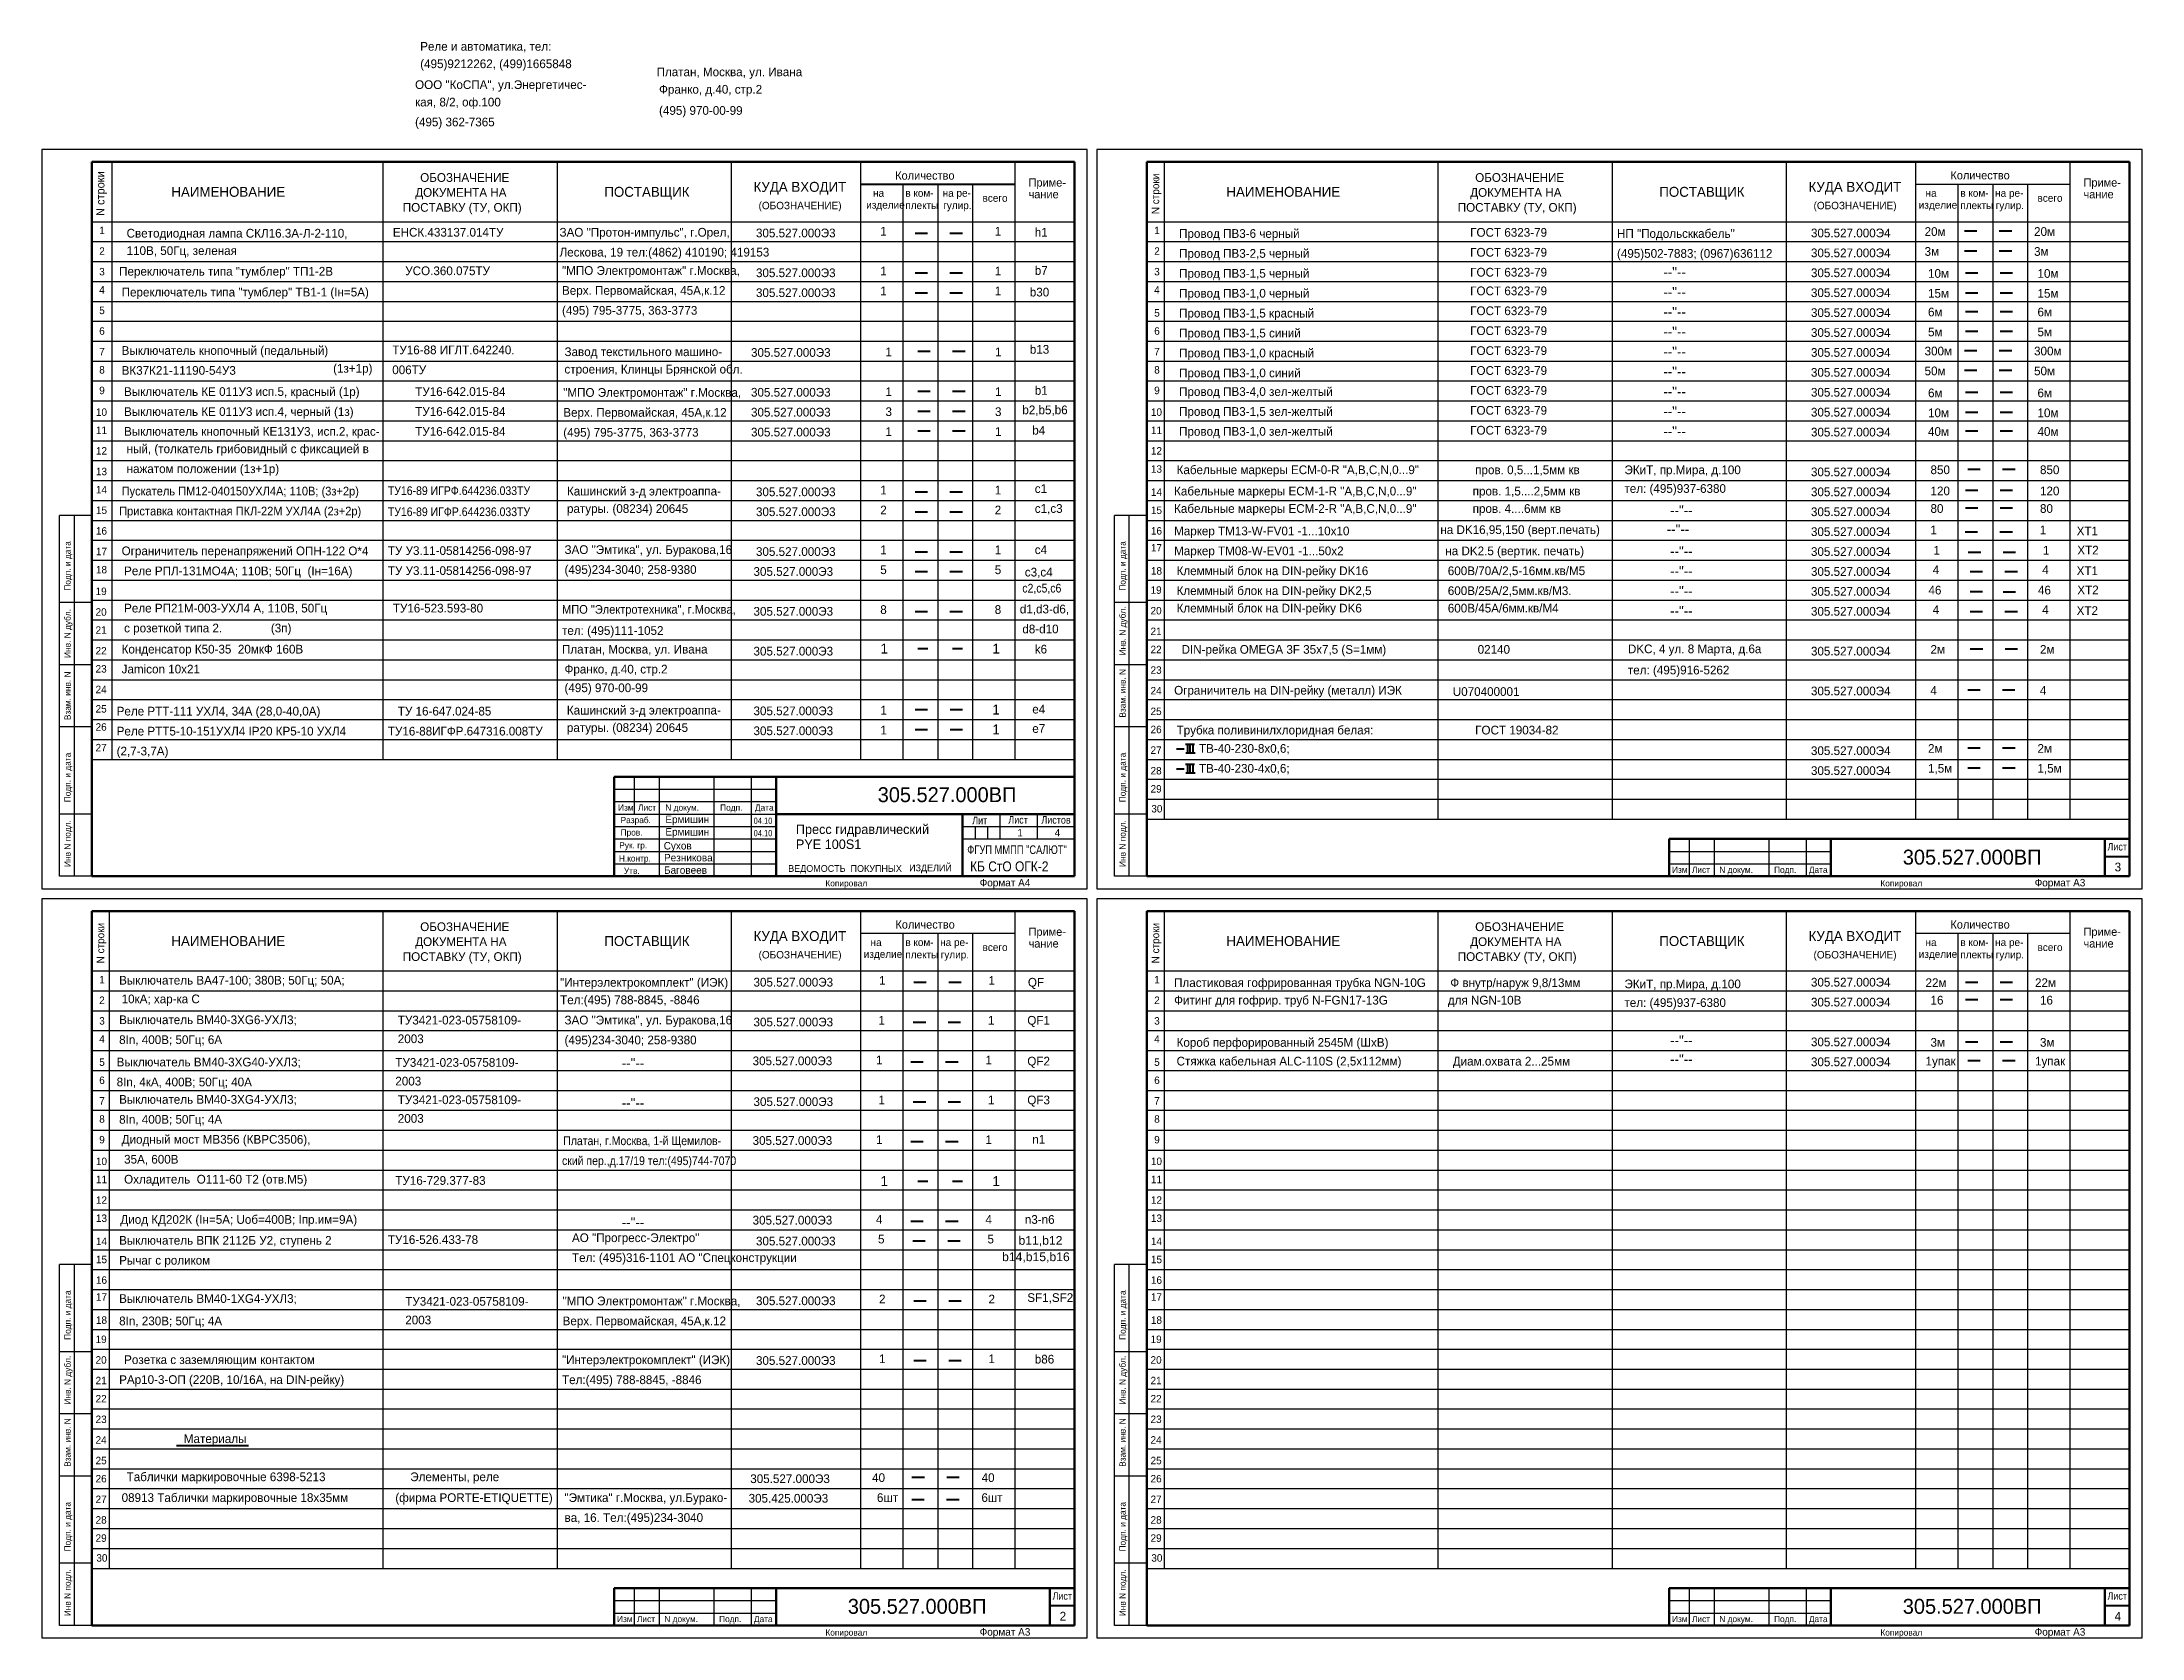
# Model space of a CAD drawing. Extents: x 0 to 844, y 0 to 641.
import ezdxf

# ---------------------------------------------------------------- set-up
doc = ezdxf.new("R2010")
doc.units = 0
doc.layers.get('0').update_dxf_attribs({"linetype": 'CONTINUOUS', "lineweight": 40})
for name, color, linetype, lineweight in [('Layer1', 6, 'CONTINUOUS', 50), ('РАМКА', 7, 'CONTINUOUS', 30), ('Слой1', 3, 'CONTINUOUS', 30)]:
    doc.layers.add(name, color=color, linetype=linetype, lineweight=lineweight)
doc.styles.get("Standard").update_dxf_attribs({"font": 'cad2win.shx'})
doc.styles.add('style1', font='ARIAL.TTF', dxfattribs={"height": 3})

msp = doc.modelspace()

# ---------------------------------------------------------------- texts
for s, height, p in [('(495)9212262, (499)1665848', 3.5, (152, 630.69)), ('Реле и автоматика, тел:', 3.5, (152, 637.69)), ('ООО "КоСПА", ул.Энергетичес-', 3.5, (149.94, 622.31)), ('Платан, Москва, ул. Ивана', 3.5, (247, 627.44)), ('кая, 8/2, оф.100', 3.5, (149.94, 615.31)), ('Франко, д.40, стр.2', 3.5, (248, 620.44)), ('(495) 362-7365', 3.5, (149.94, 607.31)), ('(495) 970-00-99', 3.5, (248, 611.94)), ('НАИМЕНОВАНИЕ', 4, (52, 579)), ('ДОКУМЕНТА НА', 3.5, (150, 579)), ('ОБОЗНАЧЕНИЕ', 3.5, (152, 585)), ('ПОСТАВЩИК', 4, (226, 579)), ('КУДА ВХОДИТ', 4, (286, 581)), ('Приме-', 3.3, (396.5, 583.1)), ('НАИМЕНОВАНИЕ', 4, (476, 579)), ('ДОКУМЕНТА НА', 3.5, (574, 579)), ('ОБОЗНАЧЕНИЕ', 3.5, (576, 585)), ('ПОСТАВЩИК', 4, (650, 579)), ('КУДА ВХОДИТ', 4, (710, 581)), ('Приме-', 3.3, (820.5, 583.1)), ('ПОСТАВКУ (ТУ, ОКП)', 3.5, (145, 573)), ('(ОБОЗНАЧЕНИЕ)', 3, (288, 574)), ('чание', 3.3, (396.5, 578.39)), ('ПОСТАВКУ (ТУ, ОКП)', 3.5, (569, 573)), ('(ОБОЗНАЧЕНИЕ)', 3, (712, 574)), ('чание', 3.3, (820.5, 578.39)), ('Светодиодная лампа СКЛ16.3А-Л-2-110,', 3.5, (34, 562.62)), ('ЕНСК.433137.014ТУ', 3.5, (141, 563)), ('ЗАО "Протон-импульс", г.Орел,', 3.5, (208, 563)), ('305.527.000Э3', 3.5, (286.95, 562.72)), ('1', 3.5, (336.9, 563.42)), ('1', 3.5, (382.9, 563.42)), ('h1', 3.5, (399, 563)), ('Провод ПВ3-6 черный', 3.5, (457, 562.5)), ('ГОСТ 6323-79', 3.5, (574, 562.96)), ('НП "Подольсккабель" ', 3.5, (633, 562.5)), ('305.527.000Э4', 3.5, (710.95, 562.72)), ('20м', 3.5, (756.62, 563.29)), ('20м', 3.5, (800.62, 563.29)), ('110В, 50Гц, зеленая', 3.5, (34, 555.62)), ('Лескова, 19 тел:(4862) 410190; 419153', 3.5, (208, 555)), ('Провод ПВ3-2,5 черный', 3.5, (457, 554.5)), ('ГОСТ 6323-79', 3.5, (574, 554.96)), ('(495)502-7883; (0967)636112', 3.5, (633, 554.5)), ('305.527.000Э4', 3.5, (710.95, 554.72)), ('3м', 3.5, (756.62, 555.29)), ('3м', 3.5, (800.62, 555.29)), ('Переключатель типа "тумблер" ТП1-2В', 3.5, (31, 547.33)), ('УСО.360.075ТУ', 3.5, (146, 547.52)), ('"МПО Электромонтаж" г.Москва,', 3.5, (209, 547.64)), ('305.527.000Э3', 3.5, (286.95, 546.72)), ('1', 3.5, (336.9, 547.42)), ('1', 3.5, (382.9, 547.42)), ('b7', 3.5, (399, 547.65)), ('Провод ПВ3-1,5 черный', 3.5, (457, 546.5)), ('ГОСТ 6323-79', 3.5, (574, 546.96)), ('--"--', 4, (651.62, 546.78)), ('305.527.000Э4', 3.5, (710.95, 546.72)), ('10м', 3.5, (758, 546.46)), ('10м', 3.5, (802, 546.46)), ('Переключатель типа "тумблер" ТВ1-1 (Iн=5А)', 3.5, (32, 538.96)), ('Верх. Первомайская, 45А,к.12', 3.5, (209, 539.63)), ('305.527.000Э3', 3.5, (286.95, 538.72)), ('1', 3.5, (336.9, 539.42)), ('1', 3.5, (382.9, 539.42)), ('b30', 3.5, (397, 538.96)), ('Провод ПВ3-1,0 черный', 3.5, (457, 538.5)), ('ГОСТ 6323-79', 3.5, (574, 539.46)), ('--"--', 4, (651.62, 538.78)), ('305.527.000Э4', 3.5, (710.95, 538.72)), ('15м', 3.5, (758, 538.46)), ('15м', 3.5, (802, 538.46)), ('(495) 795-3775, 363-3773', 3.5, (209, 531.63)), ('Провод ПВ3-1,5 красный', 3.5, (457, 530.5)), ('ГОСТ 6323-79', 3.5, (574, 531.46)), ('--"--', 4, (651.62, 530.78)), ('305.527.000Э4', 3.5, (710.95, 530.72)), ('6м', 3.5, (758, 530.96)), ('6м', 3.5, (802, 530.96)), ('Провод ПВ3-1,5 синий', 3.5, (457, 522.5)), ('ГОСТ 6323-79', 3.5, (574, 523.46)), ('--"--', 4, (651.62, 522.78)), ('305.527.000Э4', 3.5, (710.95, 522.72)), ('5м', 3.5, (758, 522.96)), ('5м', 3.5, (802, 522.96)), ('Выключатель кнопочный (педальный)', 3.5, (32, 515.5)), ('ТУ16-88 ИГЛТ.642240.', 3.5, (140.77, 515.75)), ('Завод текстильного машино-', 3.5, (210, 515)), ('305.527.000Э3', 3.5, (284.95, 514.72)), ('1', 3.5, (339, 514.93)), ('1', 3.5, (383, 514.93)), ('b13', 3.5, (397, 515.96)), ('Провод ПВ3-1,0 красный', 3.5, (457, 514.5)), ('ГОСТ 6323-79', 3.5, (574, 515.46)), ('--"--', 4, (651.62, 514.78)), ('305.527.000Э4', 3.5, (710.95, 514.72)), ('300м', 3.5, (756.62, 515.29)), ('300м', 3.5, (800.62, 515.29)), ('ВК37К21-11190-54У3', 3.5, (32, 507.5)), ('(1з+1р)', 3.5, (117, 508.33)), ('006ТУ', 3.5, (140.77, 507.75)), ('строения, Клинцы Брянской обл.', 3.5, (210, 508)), ('Провод ПВ3-1,0 синий', 3.5, (457, 506.5)), ('ГОСТ 6323-79', 3.5, (574, 507.46)), ('--"--', 4, (651.62, 506.78)), ('305.527.000Э4', 3.5, (710.95, 506.72)), ('50м', 3.5, (756.62, 507.29)), ('50м', 3.5, (800.62, 507.29)), ('Выключатель КЕ 011У3 исп.5, красный (1p)', 3.5, (33, 499)), ('ТУ16-642.015-84', 3.5, (150, 499)), ('"МПО Электромонтаж" г.Москва,', 3.5, (209.5, 498.64)), ('305.527.000Э3', 3.5, (284.95, 498.72)), ('1', 3.5, (339, 498.93)), ('1', 3.5, (383, 498.93)), ('b1', 3.5, (399, 499.46)), ('Провод ПВ3-4,0 зел-желтый', 3.5, (457, 499)), ('ГОСТ 6323-79', 3.5, (574, 499.46)), ('--"--', 4, (651.62, 498.78)), ('305.527.000Э4', 3.5, (710.95, 498.72)), ('6м', 3.5, (758, 498.46)), ('6м', 3.5, (802, 498.46)), ('Выключатель КЕ 011У3 исп.4, черный (1з)', 3.5, (33, 490.96)), ('ТУ16-642.015-84', 3.5, (150, 491)), ('Верх. Первомайская, 45А,к.12', 3.5, (209.5, 490.63)), ('305.527.000Э3', 3.5, (284.95, 490.72)), ('3', 3.5, (339, 490.93)), ('3', 3.5, (383, 490.93)), ('b2,b5,b6', 3.5, (394, 491.64)), ('Провод ПВ3-1,5 зел-желтый', 3.5, (457, 491)), ('ГОСТ 6323-79', 3.5, (574, 491.46)), ('--"--', 4, (651.62, 490.78)), ('305.527.000Э4', 3.5, (710.95, 490.72)), ('10м', 3.5, (758, 490.46)), ('10м', 3.5, (802, 490.46)), ('Выключатель кнопочный КЕ131У3, исп.2, крас-', 3.5, (33, 483)), ('ТУ16-642.015-84', 3.5, (150, 483)), ('(495) 795-3775, 363-3773', 3.5, (209.5, 482.63)), ('305.527.000Э3', 3.5, (284.95, 482.72)), ('1', 3.5, (339, 482.93)), ('1', 3.5, (383, 482.93)), ('b4', 3.5, (398, 483.46)), ('Провод ПВ3-1,0 зел-желтый', 3.5, (457, 483)), ('ГОСТ 6323-79', 3.5, (574, 483.46)), ('--"--', 4, (651.62, 482.78)), ('305.527.000Э4', 3.5, (710.95, 482.72)), ('40м', 3.5, (758, 482.96)), ('40м', 3.5, (802, 482.96)), ('ный, (толкатель грибовидный с фиксацией в', 3.5, (34, 476)), ('нажатом положении (1з+1р)', 3.5, (34, 468)), ('Кабельные маркеры ЕСМ-0-R "А,В,С,N,0...9"', 3.5, (456, 467.58)), ('пров. 0,5...1,5мм кв', 3.5, (576, 467.56)), ('ЭКиТ, пр.Мира, д.100', 3.5, (636, 467.56)), ('305.527.000Э4', 3.5, (710.95, 466.72)), ('850', 3.5, (759, 467.58)), ('850', 3.5, (803, 467.58)), ('Кашинский з-д электроаппа-', 3.5, (211, 459)), ('305.527.000Э3', 3.5, (286.95, 458.72)), ('1', 3.5, (336.9, 459.42)), ('1', 3.5, (382.9, 459.42)), ('c1', 3.5, (399, 460.02)), ('Кабельные маркеры ЕСМ-1-R "А,В,С,N,0...9"', 3.5, (455, 459.02)), ('пров. 1,5....2,5мм кв', 3.5, (575, 459)), ('тел: (495)937-6380', 3.5, (636, 460.06)), ('305.527.000Э4', 3.5, (710.95, 458.72)), ('120', 3.5, (759, 459.08)), ('120', 3.5, (803, 459.08)), ('ратуры. (08234) 20645', 3.5, (211, 452)), ('305.527.000Э3', 3.5, (286.95, 450.72)), ('2', 3.5, (336.9, 451.42)), ('2', 3.5, (382.9, 451.42)), ('c1,c3', 3.5, (399, 452.02)), ('Кабельные маркеры ЕСМ-2-R "А,В,С,N,0...9"', 3.5, (455, 452.02)), ('пров. 4....6мм кв', 3.5, (575, 452)), ('--"--', 4, (653, 443.48)), ('--"--', 4, (654.38, 451.06)), ('305.527.000Э4', 3.5, (710.95, 450.72)), ('80', 3.5, (759, 452.02)), ('80', 3.5, (803, 452.02)), ('ЗАО "Эмтика", ул. Буракова,16', 3.5, (210, 435.5)), ('1', 3.5, (336.9, 435.42)), ('1', 3.5, (382.9, 435.42)), ('c4', 3.5, (399, 435.46)), ('Маркер ТМ13-W-FV01 -1...10х10 ', 3.5, (455, 443)), ('на DK16,95,150 (верт.печать)', 3.5, (562, 443.52)), ('305.527.000Э4', 3.5, (710.95, 442.72)), ('1', 3.5, (758.92, 443.43)), ('1', 3.5, (802.92, 443.43)), ('ХТ1', 3.5, (817.74, 443)), ('Ограничитель перенапряжений ОПН-122 O*4', 3.5, (32, 435)), ('Реле РПЛ-131MО4A; 110В; 50Гц  (Iн=16А)', 3.5, (33, 426.96)), ('ТУ У3.11-05814256-098-97', 3.5, (139, 435.1)), ('ТУ У3.11-05814256-098-97', 3.5, (139, 427.06)), ('(495)234-3040; 258-9380', 3.5, (210, 427.5)), ('305.527.000Э3', 3.5, (286.95, 434.72)), ('5', 3.5, (336.9, 427.42)), ('5', 3.5, (382.9, 427.42)), ('Маркер ТМ08-W-EV01 -1...50х2 ', 3.5, (455, 435)), ('Клеммный блок на DIN-рейку DK16', 3.5, (456, 427)), ('на DK2.5 (вертик. печать)', 3.5, (564, 435)), ('600B/70A/2,5-16мм.кв/M5', 3.5, (565, 427)), ('--"--', 4, (654.38, 434.63)), ('--"--', 4, (654.38, 426.63)), ('305.527.000Э4', 3.5, (710.95, 434.72)), ('4', 3.5, (759.9, 427.42)), ('1', 3.5, (760.18, 435.25)), ('4', 3.5, (803.9, 427.42)), ('1', 3.5, (804.18, 435.25)), ('ХТ1', 3.5, (817.74, 427)), ('ХТ2', 3.5, (818, 435.31)), ('305.527.000Э3', 3.5, (285.95, 426.72)), ('c3,c4', 3.5, (395, 426.46)), ('Клеммный блок на DIN-рейку DK2,5', 3.5, (456, 419)), ('600B/25A/2,5мм.кв/M3.', 3.5, (565, 419)), ('--"--', 4, (654.38, 418.63)), ('305.527.000Э4', 3.5, (710.95, 426.72)), ('305.527.000Э4', 3.5, (710.95, 418.72)), ('46', 3.5, (758.18, 419.25)), ('46', 3.5, (802.18, 419.25)), ('ХТ2', 3.5, (818, 419.31)), ('Реле РП21М-003-УХЛ4 А, 110В, 50Гц', 3.5, (33, 412)), ('ТУ16-523.593-80', 3.5, (141, 412)), ('305.527.000Э3', 3.5, (285.95, 410.72)), ('8', 3.5, (336.9, 411.42)), ('8', 3.5, (382.9, 411.42)), ('d1,d3-d6,', 3.5, (393, 411.63)), ('Клеммный блок на DIN-рейку DK6', 3.5, (456, 412)), ('600B/45A/6мм.кв/M4', 3.5, (565, 412)), ('--"--', 4, (654.38, 410.63)), ('305.527.000Э4', 3.5, (710.95, 410.72)), ('4', 3.5, (759.9, 411.42)), ('4', 3.5, (803.9, 411.42)), ('ХТ2', 3.5, (817.74, 411)), ('с розеткой типа 2.', 3.5, (33, 404)), ('(3п)', 3.5, (92, 404)), ('тел: (495)111-1052', 3.5, (209, 403)), ('d8-d10', 3.5, (394, 403.63)), ('Конденсатор К50-35  20мкФ 160В', 3.5, (32, 395.52)), ('Платан, Москва, ул. Ивана', 3.5, (209, 395.5)), ('305.527.000Э3', 3.5, (285.95, 394.72)), ('1', 4, (337, 395.52)), ('1', 4, (382, 395.52)), ('k6', 3.5, (399, 395.52)), ('DIN-рейка OMEGA 3F 35x7,5 (S=1мм)', 3.5, (458, 395.42)), ('02140', 3.5, (577, 395.42)), ('DKC, 4 ул. 8 Марта, д.6а', 3.5, (637.38, 395.63)), ('305.527.000Э4', 3.5, (710.95, 394.72)), ('2м', 3.5, (759, 395.42)), ('2м', 3.5, (803, 395.42)), ('Jamicon 10x21', 3.5, (32, 387.52)), ('Франко, д.40, стр.2', 3.5, (210, 387.5)), ('тел: (495)916-5262', 3.5, (637.38, 387.13)), ('(495) 970-00-99', 3.5, (210, 380)), ('Ограничитель на DIN-рейку (металл) ИЭК', 3.5, (455, 379)), ('U070400001', 3.5, (567, 378.48)), ('305.527.000Э4', 3.5, (710.95, 378.72)), ('4', 3.5, (758.95, 378.94)), ('4', 3.5, (802.95, 378.94)), ('Реле РТТ-111 УХЛ4, 34A (28,0-40,0A)', 3.5, (30, 370.61)), ('ТУ 16-647.024-85', 3.5, (143, 370.61)), ('Кашинский з-д электроаппа-', 3.5, (210.95, 371)), ('305.527.000Э3', 3.5, (285.95, 370.72)), ('1', 3.5, (336.94, 371)), ('1', 4, (381.94, 371)), ('e4', 3.5, (398, 371.42)), ('Реле РТТ5-10-151УХЛ4 IP20 КР5-10 УХЛ4', 3.5, (30, 362.58)), ('ТУ16-88ИГФР.647316.008ТУ', 3.5, (139, 362.58)), ('ратуры. (08234) 20645', 3.5, (210.95, 364)), ('305.527.000Э3', 3.5, (285.95, 362.72)), ('1', 3.5, (336.94, 363)), ('1', 4, (381.94, 363)), ('e7', 3.5, (398, 363.65)), ('Трубка поливинилхлоридная белая:', 3.5, (456, 363)), ('ГОСТ 19034-82', 3.5, (576, 363)), ('(2,7-3,7A) ', 3.5, (30, 354.58)), ('ТВ-40-230-8х0,6;', 3.5, (465, 355.63)), ('305.527.000Э4', 3.5, (710.95, 354.72)), ('2м', 3.5, (758, 355.63)), ('2м', 3.5, (802, 355.63)), ('ТВ-40-230-4х0,6;', 3.5, (465, 347.63)), ('305.527.000Э4', 3.5, (710.95, 346.72)), ('1,5м', 3.5, (758, 347.64)), ('1,5м', 3.5, (802, 347.64)), ('305.527.000ВП', 6, (335.87, 335.8)), ('Пресс гидравлический', 3.8, (303, 323)), ('PYE 100S1', 3.8, (303, 317)), ('1', 3, (392, 322)), ('4', 3, (407, 322)), ('305.527.000ВП', 6, (747.86, 310.71)), ('ВЕДОМОСТЬ  ПОКУПНЫХ', 2.7, (299.9, 307.8)), ('ИЗДЕЛИЙ', 2.7, (348.5, 308.04)), ('3', 3.5, (833, 308)), ('ОБОЗНАЧЕНИЕ', 3.5, (152, 284)), ('ОБОЗНАЧЕНИЕ', 3.5, (576, 284)), ('НАИМЕНОВАНИЕ', 4, (52, 278)), ('ДОКУМЕНТА НА', 3.5, (150, 278)), ('ПОСТАВЩИК', 4, (226, 278)), ('КУДА ВХОДИТ', 4, (286, 280)), ('чание', 3.3, (396.5, 277.39)), ('Приме-', 3.3, (396.5, 282.1)), ('НАИМЕНОВАНИЕ', 4, (476, 278)), ('ДОКУМЕНТА НА', 3.5, (574, 278)), ('ПОСТАВЩИК', 4, (650, 278)), ('КУДА ВХОДИТ', 4, (710, 280)), ('чание', 3.3, (820.5, 277.39)), ('Приме-', 3.3, (820.5, 282.1)), ('ПОСТАВКУ (ТУ, ОКП)', 3.5, (145, 272)), ('(ОБОЗНАЧЕНИЕ)', 3, (288, 273)), ('ПОСТАВКУ (ТУ, ОКП)', 3.5, (569, 272)), ('(ОБОЗНАЧЕНИЕ)', 3, (712, 273)), ('Выключатель ВА47-100; 380В; 50Гц; 50А;', 3.5, (31, 262.51)), ('"Интерэлектрокомплект" (ИЭК)', 3.5, (208.23, 261.64)), ('305.527.000Э3', 3.5, (285.95, 261.72)), ('1', 3.5, (336.41, 262.43)), ('1', 3.5, (380.41, 262.43)), ('QF', 3.5, (396.23, 261.69)), ('Пластиковая гофрированная трубка NGN-10G', 3.5, (455, 261.52)), ('Ф внутр/наруж 9,8/13мм', 3.5, (566, 261.5)), ('ЭКиТ, пр.Мира, д.100', 3.5, (636, 261.02)), ('305.527.000Э4', 3.5, (710.95, 261.72)), ('22м', 3.5, (757, 261.52)), ('22м', 3.5, (801, 261.52)), ('10кА; хар-ка С', 3.5, (32, 255)), ('Тел:(495) 788-8845, -8846', 3.5, (208.23, 254.63)), ('Фитинг для гофрир. труб N-FGN17-13G', 3.5, (455, 254.5)), ('для NGN-10B', 3.5, (565, 254.5)), ('тел: (495)937-6380', 3.5, (636, 253.52)), ('305.527.000Э4', 3.5, (710.95, 253.72)), ('16', 3.5, (759, 254.5)), ('16', 3.5, (803, 254.5)), ('Выключатель ВМ40-3ХG6-УХЛ3;', 3.5, (31, 246.62)), ('ТУ3421-023-05758109-', 3.5, (143, 246.48)), ('ЗАО "Эмтика", ул. Буракова,16', 3.5, (210, 246.5)), ('305.527.000Э3', 3.5, (285.95, 245.72)), ('1', 3.5, (336.18, 246.43)), ('1', 3.5, (380.18, 246.43)), ('QF1', 3.5, (396, 246.4)), ('8In, 400В; 50Гц; 6А ', 3.5, (31, 238.62)), ('2003', 3.5, (143, 238.98)), ('(495)234-3040; 258-9380', 3.5, (210, 238.5)), ('Короб перфорированный 2545М (ШхВ)', 3.5, (456, 237.52)), ('--"--', 4, (654.38, 238.08)), ('305.527.000Э4', 3.5, (710.95, 237.72)), ('3м', 3.5, (759, 237.54)), ('3м', 3.5, (803, 237.54)), ('Выключатель ВМ40-3ХG40-УХЛ3;', 3.5, (30, 229.63)), ('ТУ3421-023-05758109-', 3.5, (142, 229.48)), ('--"--', 4, (233, 229)), ('305.527.000Э3', 3.5, (285.59, 230.11)), ('1', 3.5, (335.18, 230.43)), ('1', 3.5, (379.18, 230.43)), ('QF2', 3.5, (396, 230)), ('Стяжка кабельная ALС-110S (2,5х112мм)', 3.5, (456, 230)), ('Диам.охвата 2...25мм', 3.5, (567, 229.98)), ('--"--', 4, (654.38, 230.54)), ('305.527.000Э4', 3.5, (710.95, 229.72)), ('1упак', 3.5, (757, 230)), ('1упак', 3.5, (801, 230)), ('8In, 4кА, 400В; 50Гц; 40А ', 3.5, (30, 221.63)), ('2003', 3.5, (142, 221.98)), ('Выключатель ВМ40-3ХG4-УХЛ3;', 3.5, (31, 214.62)), ('ТУ3421-023-05758109-', 3.5, (143, 214.48)), ('--"--', 4, (233, 213)), ('305.527.000Э3', 3.5, (285.95, 213.72)), ('1', 3.5, (336.18, 214.43)), ('1', 3.5, (380.18, 214.43)), ('QF3', 3.5, (396, 214.4)), ('8In, 400В; 50Гц; 4А ', 3.5, (31, 206.62)), ('2003', 3.5, (143, 206.98)), ('Диодный мост МВ356 (КВРС3506), ', 3.5, (32, 198.58)), ('35А, 600В', 3.5, (33, 190.58)), ('305.527.000Э3', 3.5, (285.59, 198.11)), ('1', 3.5, (335.18, 198.43)), ('1', 3.5, (379.18, 198.43)), ('n1', 3.5, (398, 198.58)), ('Охладитель  О111-60 T2 (отв.М5)', 3.5, (33, 182.56)), ('ТУ16-729.377-83', 3.5, (142, 182.06)), ('1', 4, (337, 181.56)), ('1', 4, (382, 181.56)), ('Диод КД202К (Iн=5А; Uоб=400В; Iпр.им=9А)', 3.5, (31.5, 166.39)), ('--"--', 4, (233, 165)), ('305.527.000Э3', 3.5, (285.59, 166.11)), ('4', 3.5, (335.18, 166.43)), ('4', 3.5, (379.18, 166.43)), ('n3-n6', 3.5, (395, 166.39)), ('Выключатель ВПК 2112Б У2, ступень 2', 3.5, (31, 158)), ('ТУ16-526.433-78', 3.5, (139, 158.31)), ('АО "Прогресс-Электро"', 3.5, (213, 159.06)), ('305.527.000Э3', 3.5, (286.95, 157.72)), ('5', 3.5, (336, 158.52)), ('5', 3.5, (380, 158.52)), ('Рычаг с роликом', 3.5, (31, 150)), ('Тел: (495)316-1101 АО "Спецконструкции', 3.5, (213, 151.06)), ('Выключатель ВМ40-1ХG4-УХЛ3;', 3.5, (31, 134.63)), ('ТУ3421-023-05758109-', 3.5, (146, 133.5)), ('"МПО Электромонтаж" г.Москва,', 3.5, (209.23, 133.66)), ('305.527.000Э3', 3.5, (286.95, 133.72)), ('2', 3.5, (336.41, 134.43)), ('2', 3.5, (380.41, 134.43)), ('SF1,SF2', 3.5, (396, 135)), ('8In, 230В; 50Гц; 4А ', 3.5, (31, 125.63)), ('2003', 3.5, (146, 126)), ('Верх. Первомайская, 45А,к.12', 3.5, (209.23, 125.64)), ('Розетка с заземляющим контактом', 3.5, (33, 110.06)), ('"Интерэлектрокомплект" (ИЭК)', 3.5, (209, 110.02)), ('305.527.000Э3', 3.5, (286.95, 109.72)), ('1', 3.5, (336.41, 110.43)), ('1', 3.5, (380.41, 110.43)), ('b86', 3.5, (399, 110.27)), ('РАр10-3-ОП (220В, 10/16А, на DIN-рейку)', 3.5, (31, 102.06)), ('Тел:(495) 788-8845, -8846', 3.5, (209, 102)), ('Материалы', 3.5, (57, 78.31)), ('Таблички маркировочные 6398-5213', 3.5, (34, 63)), ('Элементы, реле', 3.5, (148, 63)), ('305.527.000Э3', 3.5, (284.65, 62.24)), ('40', 3.5, (333.62, 62.67)), ('40', 3.5, (377.62, 62.67)), ('08913 Таблички маркировочные 18x35мм', 3.5, (32, 54.64)), ('(фирма PORTE-ETIQUETTE)', 3.5, (142, 54.64)), ('"Эмтика" г.Москва, ул.Бурако-', 3.5, (210, 54.63)), ('305.425.000Э3', 3.5, (283.98, 54.38)), ('6шт', 3.5, (335.56, 54.64)), ('6шт', 3.5, (377.56, 54.64)), ('ва, 16. Тел:(495)234-3040', 3.5, (210, 46.63)), ('305.527.000ВП', 6, (323.86, 9.71)), ('2', 3.5, (409, 7)), ('305.527.000ВП', 6, (747.86, 9.71)), ('4', 3.5, (833, 7))]:
    msp.add_text(s, height=height).set_placement(p)
for s, width, p in [('Пускатель ПМ12-040150УХЛ4А; 110В; (3з+2p)', 0.95, (32, 459.02)), ('ТУ16-89 ИГРФ.644236.033ТУ', 0.9, (139, 459.19)), ('Приставка контактная ПКЛ-22М УХЛ4А (2з+2р)', 0.95, (31, 451)), ('ТУ16-89 ИГФР.644236.033ТУ', 0.9, (139, 450.72)), ('c2,c5,c6', 0.9, (394, 420.02)), ('МПО "Электротехника", г.Москва,', 0.95, (209, 411.5)), ('Платан, г.Москва, 1-й Щемилов-', 0.9, (209.5, 198)), ('ский пер.,д.17/19 тел:(495)744-7070', 0.9, (209, 190))]:
    msp.add_text(s, height=3.5, dxfattribs=dict(width=width)).set_placement(p)
at = {"color": 0}
for s, height, width, p in [('ФГУП ММПП "САЛЮТ"', 3.5, 0.8, (371.86, 314.95)), ('КБ СтО ОГК-2', 4, 0.9, (373, 308))]:
    msp.add_text(s, height=height, dxfattribs=dict(at, width=width)).set_placement(p)
at = {"char_height": 3.5, "attachment_point": 1, "style": 'style1'}
for s, insert, width in [('b11,b12', (392.46, 161.49), 17.7731), ('b14,b15,b16', (385.86, 154.89), 24.2899)]:
    msp.add_mtext(s, dxfattribs=dict(at, insert=insert, width=width))
at = {"layer": 'Слой1'}
for s, height, p in [('N строки', 3.3, (25.1, 571.3)), ('N строки', 3, (449, 572)), ('Подп. и дата', 2.5, (11.52, 420.76)), ('Подп. и дата', 2.5, (435.52, 420.76)), ('Инв. N дубл.', 2.5, (435.52, 394.76)), ('Инв. N дубл.', 2.5, (11.52, 393.76)), ('Взам. инв. N', 2.5, (435.52, 369.76)), ('Взам. инв. N', 2.5, (11.52, 368.76)), ('Подп. и дата', 2.5, (11.52, 335.76)), ('Подп. и дата', 2.5, (435.52, 335.76)), ('Инв N подл.', 2.5, (11.52, 309.76)), ('Инв N подл.', 2.5, (435.52, 309.76)), ('N строки', 3, (25, 271)), ('N строки', 3, (449, 271)), ('Подп. и дата', 2.5, (11.52, 119.76)), ('Подп. и дата', 2.5, (435.52, 119.76)), ('Инв. N дубл.', 2.5, (11.52, 93.76)), ('Инв. N дубл.', 2.5, (435.52, 93.76)), ('Взам. инв. N', 2.5, (11.52, 68.76)), ('Взам. инв. N', 2.5, (435.52, 68.76)), ('Подп. и дата', 2.5, (11.52, 34.76)), ('Подп. и дата', 2.5, (435.52, 34.76)), ('Инв N подл.', 2.5, (11.52, 8.76)), ('Инв N подл.', 2.5, (435.52, 8.76))]:
    msp.add_text(s, height=height, rotation=90, dxfattribs=at).set_placement(p)
for s, height, p in [('Количество', 3.3, (342.9, 585.9)), ('Количество', 3.3, (767, 586)), ('изделие', 3, (331.27, 574.25)), ('на', 3, (334, 579)), ('в ком-', 3, (347, 579)), ('плекты', 3, (347, 574.04)), ('на ре-', 3, (361.97, 579)), ('гулир.', 3, (362.19, 574.04)), ('всего', 3, (378, 577)), ('изделие', 3, (754.27, 574.25)), ('на', 3, (757, 579)), ('в ком-', 3, (771, 579)), ('плекты', 3, (771, 574.04)), ('на ре-', 3, (784.97, 579)), ('гулир.', 3, (785.19, 574.04)), ('всего', 3, (802, 577)), ('1', 3, (23, 564)), ('1', 3, (447, 564)), ('2', 3, (23, 555.71)), ('2', 3, (447, 555.71)), ('3', 3, (23, 547.43)), ('3', 3, (447, 547.43)), ('4', 3, (23, 540.14)), ('4', 3, (447, 540.14)), ('5', 3, (23, 531.86)), ('5', 3, (447, 530.86)), ('6', 3, (23, 523.57)), ('6', 3, (447, 523.57)), ('7', 3, (23, 515.29)), ('7', 3, (447, 515.29)), ('8', 3, (23, 508)), ('8', 3, (447, 508)), ('9', 3, (23, 499.71)), ('9', 3, (447, 499.71)), ('10', 3, (21.67, 491)), ('10', 3, (445.67, 491)), ('11', 3, (21.67, 483.71)), ('11', 3, (445.67, 483.71)), ('12', 3, (21.67, 475.43)), ('12', 3, (445.67, 475.43)), ('13', 3, (21.67, 467.14)), ('13', 3, (445.67, 468.14)), ('14', 3, (21.67, 459.86)), ('14', 3, (445.67, 458.86)), ('15', 3, (21.67, 451.57)), ('15', 3, (445.67, 451.57)), ('16', 3, (21.67, 443.29)), ('16', 3, (445.67, 443.29)), ('17', 3, (445.67, 436.5)), ('17', 3, (21.67, 435)), ('18', 3, (21.67, 427.71)), ('19', 3, (21.53, 419)), ('19', 3, (445.53, 419.5)), ('18', 3, (445.67, 427.21)), ('20', 3, (21.53, 410.71)), ('20', 3, (445.53, 411.21)), ('21', 3, (21.53, 403.43)), ('21', 3, (445.53, 402.93)), ('22', 3, (21.53, 395.14)), ('22', 3, (445.53, 395.64)), ('23', 3, (21.53, 387.86)), ('23', 3, (445.53, 387.36)), ('24', 3, (21.53, 379.57)), ('24', 3, (445.53, 379.07)), ('25', 3, (21.53, 371.79)), ('25', 3, (445.53, 370.79)), ('26', 3, (21.53, 364.5)), ('26', 3, (445.53, 363.5)), ('27', 3, (21.53, 356.21)), ('27', 3, (445.53, 355.21)), ('28', 3, (445.53, 346.93)), ('29', 3, (445.53, 339.64)), ('Изм', 2.5, (231.54, 332.37)), ('Разраб.', 2.5, (232.54, 327.37)), ('Лист', 2.5, (239.54, 332.37)), ('N докум.', 2.5, (250.54, 332.37)), ('Ермишин', 3, (250.54, 327.37)), ('Подп.', 2.5, (272.54, 332.37)), ('Дата', 2.5, (286.54, 332.37)), ('30', 3, (445.84, 331.66)), ('Пров.', 2.5, (232.54, 322.37)), ('Ермишин', 3, (250.54, 322.37)), ('Н.контр.', 2.5, (231.86, 311.95)), ('Рук. гр.', 2.5, (232, 317.21)), ('Сухов', 3, (249.86, 316.78)), ('Резникова', 3, (250, 312)), ('Утв.', 2.5, (233.86, 306.95)), ('Баговеев', 3, (250, 307)), ('Копировал', 2.5, (314.86, 301.95)), ('Формат А4', 3, (376.86, 301.95)), ('Изм', 2.5, (655.12, 307.38)), ('Лист', 2.5, (663.12, 307.38)), ('N докум.', 2.5, (674.12, 307.38)), ('Подп.', 2.5, (696.12, 307.38)), ('Дата', 2.5, (710.12, 307.38)), ('Копировал', 2.5, (738.86, 301.95)), ('Формат А3', 3, (800.86, 301.95)), ('Количество', 3.3, (343, 285)), ('Количество', 3.3, (767, 285)), ('на', 3, (333, 278)), ('в ком-', 3, (347, 278)), ('на ре-', 3, (360.97, 278)), ('на', 3, (757, 278)), ('в ком-', 3, (771, 278)), ('на ре-', 3, (784.97, 278)), ('изделие', 3, (330.27, 273.25)), ('плекты', 3, (347, 273.04)), ('гулир.', 3, (361.19, 273.04)), ('всего', 3, (378, 276)), ('изделие', 3, (754.27, 273.25)), ('плекты', 3, (771, 273.04)), ('гулир.', 3, (785.19, 273.04)), ('всего', 3, (802, 276)), ('1', 3, (23, 263)), ('1', 3, (447, 263)), ('2', 3, (23, 254.71)), ('2', 3, (447, 254.71)), ('3', 3, (23, 246.43)), ('3', 3, (447, 246.43)), ('4', 3, (23, 239.14)), ('4', 3, (447, 239.14)), ('5', 3, (23, 229.86)), ('5', 3, (447, 229.86)), ('6', 3, (23, 222.57)), ('6', 3, (447, 222.57)), ('7', 3, (23, 214.29)), ('7', 3, (447, 214.29)), ('8', 3, (23, 207)), ('8', 3, (447, 207)), ('9', 3, (23, 198.71)), ('9', 3, (447, 198.71)), ('10', 3, (21.67, 190)), ('11', 3, (21.67, 182.71)), ('10', 3, (445.67, 190)), ('11', 3, (445.67, 182.71)), ('12', 3, (21.67, 174.43)), ('12', 3, (445.67, 174.43)), ('13', 3, (21.67, 167.14)), ('13', 3, (445.67, 167.14)), ('14', 3, (21.67, 157.86)), ('14', 3, (445.67, 157.86)), ('15', 3, (21.67, 150.57)), ('15', 3, (445.67, 150.57)), ('16', 3, (21.67, 142.29)), ('16', 3, (445.67, 142.29)), ('17', 3, (21.67, 135.5)), ('17', 3, (445.67, 135.5)), ('18', 3, (21.67, 126.21)), ('18', 3, (445.67, 126.21)), ('19', 3, (21.53, 118.5)), ('19', 3, (445.53, 118.5)), ('20', 3, (21.53, 110.21)), ('20', 3, (445.53, 110.21)), ('21', 3, (21.53, 101.93)), ('21', 3, (445.53, 101.93)), ('22', 3, (21.53, 94.64)), ('22', 3, (445.53, 94.64)), ('23', 3, (21.53, 86.36)), ('23', 3, (445.53, 86.36)), ('24', 3, (21.53, 78.07)), ('24', 3, (445.53, 78.07)), ('25', 3, (21.53, 69.79)), ('25', 3, (445.53, 69.79)), ('26', 3, (21.53, 62.5)), ('26', 3, (445.53, 62.5)), ('27', 3, (21.53, 54.21)), ('27', 3, (445.53, 54.21)), ('28', 3, (21.53, 45.93)), ('28', 3, (445.53, 45.93)), ('29', 3, (21.53, 38.64)), ('29', 3, (445.53, 38.64)), ('30', 3, (21.84, 30.66)), ('30', 3, (445.84, 30.66)), ('Изм', 2.5, (231.12, 6.38)), ('Лист', 2.5, (239.12, 6.38)), ('N докум.', 2.5, (250.12, 6.38)), ('Подп.', 2.5, (272.12, 6.38)), ('Дата', 2.5, (286.12, 6.38)), ('Изм', 2.5, (655.12, 6.38)), ('Лист', 2.5, (663.12, 6.38)), ('N докум.', 2.5, (674.12, 6.38)), ('Подп.', 2.5, (696.12, 6.38)), ('Дата', 2.5, (710.12, 6.38)), ('Копировал', 2.5, (314.86, 0.95)), ('Формат А3', 3, (376.86, 0.95)), ('Копировал', 2.5, (738.86, 0.95)), ('Формат А3', 3, (800.86, 0.95))]:
    msp.add_text(s, height=height, dxfattribs=at).set_placement(p)
at = {"layer": 'Слой1', "width": 0.9}
for s, height, p in [('04.10', 2.5, (286, 327.09)), ('Лит', 3, (373.86, 326.95)), ('Лист', 3, (388.37, 327.19)), ('Листов', 3, (401.66, 327.17)), ('04.10', 2.5, (286, 322.09)), ('Лист', 3, (830.12, 316.38)), ('Лист', 3, (406.12, 15.38)), ('Лист', 3, (830.12, 15.38))]:
    msp.add_text(s, height=height, dxfattribs=at).set_placement(p)

# ---------------------------------------------------------------- linework, layer by layer
for p, q in [((391, 584), (329, 584)), ((350.9, 564.42), (355.9, 564.42)), ((364.9, 564.42), (369.9, 564.42)), ((772.62, 565.29), (777.62, 565.29)), ((772.62, 557.29), (777.62, 557.29)), ((786.62, 565.29), (791.62, 565.29)), ((786.62, 557.29), (791.62, 557.29)), ((350.9, 548.42), (355.9, 548.42)), ((350.9, 540.42), (355.9, 540.42)), ((364.9, 548.42), (369.9, 548.42)), ((364.9, 540.42), (369.9, 540.42)), ((773, 548.46), (778, 548.46)), ((773, 540.46), (778, 540.46)), ((787, 548.46), (792, 548.46)), ((787, 540.46), (792, 540.46)), ((773, 532.96), (778, 532.96)), ((787, 532.96), (792, 532.96)), ((773, 524.96), (778, 524.96)), ((787, 524.96), (792, 524.96)), ((352, 516.93), (357, 516.93)), ((366, 516.93), (371, 516.93)), ((772.62, 517.29), (777.62, 517.29)), ((786.62, 517.29), (791.62, 517.29)), ((772.62, 509.29), (777.62, 509.29)), ((786.62, 509.29), (791.62, 509.29)), ((352, 500.93), (357, 500.93)), ((366, 500.93), (371, 500.93)), ((773, 500.46), (778, 500.46)), ((787, 500.46), (792, 500.46)), ((352, 492.93), (357, 492.93)), ((366, 492.93), (371, 492.93)), ((773, 492.46), (778, 492.46)), ((787, 492.46), (792, 492.46)), ((352, 484.93), (357, 484.93)), ((366, 484.93), (371, 484.93)), ((773, 484.96), (778, 484.96)), ((787, 484.96), (792, 484.96)), ((774, 469.58), (779, 469.58)), ((788, 469.58), (793, 469.58)), ((350.9, 460.42), (355.9, 460.42)), ((364.9, 460.42), (369.9, 460.42)), ((773, 461.08), (778, 461.08)), ((787, 461.08), (792, 461.08)), ((350.9, 452.42), (355.9, 452.42)), ((364.9, 452.42), (369.9, 452.42)), ((773, 454.02), (778, 454.02)), ((787, 454.02), (792, 454.02)), ((772.92, 444.43), (777.92, 444.43)), ((786.92, 444.43), (791.92, 444.43)), ((350.9, 436.42), (355.9, 436.42)), ((364.9, 436.42), (369.9, 436.42)), ((774.18, 436.25), (779.18, 436.25)), ((788.18, 436.25), (793.18, 436.25)), ((350.9, 428.42), (355.9, 428.42)), ((364.9, 428.42), (369.9, 428.42)), ((774.9, 428.42), (779.9, 428.42)), ((788.9, 428.42), (793.9, 428.42)), ((774.9, 420.42), (779.9, 420.42)), ((788.18, 420.25), (793.18, 420.25)), ((350.9, 412.42), (355.9, 412.42)), ((364.9, 412.42), (369.9, 412.42)), ((774.9, 412.42), (779.9, 412.42)), ((788.9, 412.42), (793.9, 412.42)), ((352, 397.52), (356, 397.52)), ((366, 397.52), (370, 397.52)), ((775, 397.42), (780, 397.42)), ((789, 397.42), (794, 397.42)), ((773.95, 380.94), (778.95, 380.94)), ((787.95, 380.94), (792.95, 380.94)), ((350.94, 373), (355.94, 373)), ((364.94, 373), (369.94, 373)), ((350.94, 365), (355.94, 365)), ((364.94, 365), (369.94, 365)), ((456, 357.22), (459, 357.22)), ((459.55, 359.12), (463.26, 359.12)), ((459.66, 355.6), (463.43, 355.6)), ((460.33, 358.81), (460.33, 355.88)), ((461.38, 358.81), (461.38, 355.88)), ((462.52, 358.81), (462.52, 355.88)), ((774, 357.63), (779, 357.63)), ((788, 357.63), (793, 357.63)), ((456, 349.22), (459, 349.22)), ((459.55, 351.12), (463.26, 351.12)), ((459.66, 347.6), (463.43, 347.6)), ((460.33, 350.81), (460.33, 347.88)), ((461.38, 350.81), (461.38, 347.88)), ((462.52, 350.81), (462.52, 347.88)), ((774, 349.64), (779, 349.64)), ((788, 349.64), (793, 349.64)), ((829, 314), (839, 314)), ((350.41, 263.43), (355.41, 263.43)), ((364.41, 263.43), (369.41, 263.43)), ((773, 263.52), (778, 263.52)), ((787, 263.52), (792, 263.52)), ((773, 256.5), (778, 256.5)), ((787, 256.5), (792, 256.5)), ((350.18, 247.43), (355.18, 247.43)), ((364.18, 247.43), (369.18, 247.43)), ((773, 239.54), (778, 239.54)), ((787, 239.54), (792, 239.54)), ((349.18, 231.43), (354.18, 231.43)), ((363.18, 231.43), (368.18, 231.43)), ((774, 232), (779, 232)), ((788, 232), (793, 232)), ((350.18, 215.43), (355.18, 215.43)), ((364.18, 215.43), (369.18, 215.43)), ((349.18, 199.43), (354.18, 199.43)), ((363.18, 199.43), (368.18, 199.43)), ((352, 183.56), (356, 183.56)), ((366, 183.56), (370, 183.56)), ((349.18, 167.43), (354.18, 167.43)), ((363.18, 167.43), (368.18, 167.43)), ((350, 159.52), (355, 159.52)), ((364, 159.52), (369, 159.52)), ((350.41, 135.43), (355.41, 135.43)), ((364.41, 135.43), (369.41, 135.43)), ((350.41, 111.43), (355.41, 111.43)), ((364.41, 111.43), (369.41, 111.43)), ((54, 77.31), (83, 77.31)), ((349.62, 64.67), (354.62, 64.67)), ((363.62, 64.67), (368.62, 64.67)), ((349.56, 55.64), (354.56, 55.64)), ((363.56, 55.64), (368.56, 55.64)), ((405, 13), (415, 13)), ((829, 13), (839, 13))]:
    msp.add_line(p, q)
at = {"layer": 'Layer1'}
for p, q in [((20, 593), (20, 306)), ((20, 593), (415, 593)), ((415, 593), (415, 306)), ((444, 593), (839, 593)), ((444, 306), (444, 593)), ((839, 593), (839, 306)), ((230, 346), (414.73, 346)), ((230, 346), (230, 306)), ((295, 346), (295, 306)), ((295, 331), (414.73, 331)), ((370, 331), (370, 306)), ((654, 321), (839, 321)), ((654, 321), (654, 306)), ((719, 321), (719, 306)), ((829, 306), (829, 321)), ((415, 306), (20, 306)), ((839, 306), (444, 306)), ((20, 292), (415, 292)), ((20, 5), (20, 292)), ((415, 292), (415, 5)), ((444, 292), (839, 292)), ((444, 5), (444, 292)), ((839, 292), (839, 5)), ((230, 20), (415, 20)), ((230, 20), (230, 5)), ((295, 20), (295, 5)), ((405, 5), (405, 20)), ((654, 20), (839, 20)), ((654, 20), (654, 5)), ((719, 20), (719, 5)), ((829, 5), (829, 20)), ((415, 5), (20, 5)), ((839, 5), (444, 5))]:
    msp.add_line(p, q, dxfattribs=at)
at = {"layer": 'РАМКА'}
for p, q in [((238, 346), (238, 331)), ((248, 346), (248, 306)), ((270, 346), (270, 306)), ((285, 346), (285, 306)), ((230, 336), (295, 336)), ((230, 331), (295, 331)), ((385, 331), (385, 321)), ((400, 331), (400, 321)), ((370, 326), (415, 326)), ((370, 321), (415, 321)), ((662, 321), (662, 306)), ((672, 321), (672, 306)), ((694, 321), (694, 306)), ((709, 321), (709, 306)), ((654, 311), (719, 311)), ((839, 306), (654, 306)), ((238, 20), (238, 5)), ((248, 20), (248, 5)), ((270, 20), (270, 5)), ((285, 20), (285, 5)), ((662, 20), (662, 5)), ((672, 20), (672, 5)), ((694, 20), (694, 5)), ((709, 20), (709, 5)), ((230, 10), (295, 10)), ((654, 10), (719, 10)), ((415, 5), (230, 5)), ((839, 5), (654, 5))]:
    msp.add_line(p, q, dxfattribs=at)
at = {"layer": 'Слой1'}
for p, q in [((0, 598), (0, 301)), ((420, 598), (0, 598)), ((28, 593), (28, 353)), ((137, 593), (137, 353)), ((207, 593), (207, 353)), ((277, 593), (277, 353)), ((329, 593), (329, 353)), ((391, 593), (391, 353)), ((420, 301), (420, 598)), ((844, 598), (424, 598)), ((424, 598), (424, 301)), ((451, 593), (451, 329)), ((561, 593), (561, 329)), ((631, 593), (631, 329)), ((701, 593), (701, 329)), ((753, 593), (753, 329)), ((815, 593), (815, 329)), ((844, 301), (844, 598)), ((346, 584), (346, 353)), ((360, 584), (360, 353)), ((374, 584), (374, 353)), ((815, 584), (753, 584)), ((770, 584), (770, 329)), ((784, 584), (784, 329)), ((798, 584), (798, 329)), ((20, 569), (415, 569)), ((444, 569), (839, 569)), ((20, 561), (415, 561)), ((444, 561), (839, 561)), ((20, 553), (415, 553)), ((444, 553), (839, 553)), ((20, 545), (415, 545)), ((444, 545), (839, 545)), ((20, 537), (415, 537)), ((444, 537), (839, 537)), ((20, 529), (415, 529)), ((444, 529), (839, 529)), ((20, 521), (415, 521)), ((444, 521), (839, 521)), ((20, 513), (415, 513)), ((444, 513), (839, 513)), ((20, 505), (415, 505)), ((444, 505), (839, 505)), ((20, 497), (415, 497)), ((444, 497), (839, 497)), ((20, 489), (415, 489)), ((444, 489), (839, 489)), ((20, 481), (415, 481)), ((20, 473), (415, 473)), ((444, 481), (839, 481)), ((444, 473), (839, 473)), ((20, 465), (415, 465)), ((444, 465), (839, 465)), ((20, 457), (415, 457)), ((444, 457), (839, 457)), ((7, 306), (7, 451)), ((20, 451), (7, 451)), ((13, 306), (13, 451)), ((20, 449), (415, 449)), ((431, 306), (431, 451)), ((444, 451), (431, 451)), ((437, 306), (437, 451)), ((444, 449), (839, 449)), ((20, 441), (415, 441)), ((444, 441), (839, 441)), ((20, 433), (415, 433)), ((444, 433), (839, 433)), ((20, 425), (415, 425)), ((444, 425), (839, 425)), ((20, 416), (7, 416)), ((20, 417), (415, 417)), ((444, 416), (431, 416)), ((444, 417), (839, 417)), ((20, 409), (415, 409)), ((444, 409), (839, 409)), ((20, 401), (415, 401)), ((444, 401), (839, 401)), ((20, 391), (7, 391)), ((20, 393), (415, 393)), ((444, 391), (431, 391)), ((444, 393), (839, 393)), ((20, 385), (415, 385)), ((444, 385), (839, 385)), ((20, 377), (415, 377)), ((444, 377), (839, 377)), ((20, 366), (7, 366)), ((20, 369), (415, 369)), ((444, 366), (431, 366)), ((444, 369), (839, 369)), ((20, 361), (415, 361)), ((444, 361), (839, 361)), ((20, 353), (415, 353)), ((444, 353), (839, 353)), ((230, 341), (295, 341)), ((444, 345), (839, 345)), ((20, 331), (7, 331)), ((444, 331), (431, 331)), ((444, 337), (839, 337)), ((230, 326), (295, 326)), ((230, 321), (295, 321)), ((375, 326), (375, 321)), ((380, 326), (380, 321)), ((444.03, 328.98), (839.03, 328.98)), ((230, 316), (295, 316)), ((654, 316), (719, 316)), ((20, 306), (7, 306)), ((230, 311), (295, 311)), ((444, 306), (431, 306)), ((0, 301), (420, 301)), ((420, 297), (0, 297)), ((0, 297), (0, 0)), ((420, 0), (420, 297)), ((424, 301), (844, 301)), ((844, 297), (424, 297)), ((424, 297), (424, 0)), ((844, 0), (844, 297)), ((27, 292), (27, 28)), ((137, 292), (137, 28)), ((207, 292), (207, 28)), ((277, 292), (277, 28)), ((329, 292), (329, 28)), ((391, 292), (391, 28)), ((451, 292), (451, 28)), ((561, 292), (561, 28)), ((631, 292), (631, 28)), ((701, 292), (701, 28)), ((753, 292), (753, 28)), ((815, 292), (815, 28)), ((391, 283), (329, 283)), ((346, 283), (346, 28)), ((360, 283), (360, 28)), ((374, 283), (374, 28)), ((815, 283), (753, 283)), ((770, 283), (770, 28)), ((784, 283), (784, 28)), ((798, 283), (798, 28)), ((20, 268), (415, 268)), ((444, 268), (839, 268)), ((20, 260), (415, 260)), ((444, 260), (839, 260)), ((20, 252), (415, 252)), ((444, 252), (839, 252)), ((20, 244), (415, 244)), ((444, 244), (839, 244)), ((20, 236), (415, 236)), ((20, 228), (415, 228)), ((444, 236), (839, 236)), ((444, 228), (839, 228)), ((20, 220), (415, 220)), ((444, 220), (839, 220)), ((20, 212), (415, 212)), ((444, 212), (839, 212)), ((20, 204), (415, 204)), ((444, 204), (839, 204)), ((20, 196), (415, 196)), ((444, 196), (839, 196)), ((20, 188), (415, 188)), ((444, 188), (839, 188)), ((20, 180), (415, 180)), ((444, 180), (839, 180)), ((20, 172), (415, 172)), ((444, 172), (839, 172)), ((20, 164), (415, 164)), ((444, 164), (839, 164)), ((20, 156), (415, 156)), ((444, 156), (839, 156)), ((7, 5), (7, 150)), ((20, 150), (7, 150)), ((13, 5), (13, 150)), ((20, 148), (415, 148)), ((431, 5), (431, 150)), ((444, 150), (431, 150)), ((437, 5), (437, 150)), ((444, 148), (839, 148)), ((20, 140), (415, 140)), ((444, 140), (839, 140)), ((20, 132), (415, 132)), ((444, 132), (839, 132)), ((20, 124), (415, 124)), ((444, 124), (839, 124)), ((20, 115), (7, 115)), ((20, 116), (415, 116)), ((444, 115), (431, 115)), ((444, 116), (839, 116)), ((20, 108), (415, 108)), ((444, 108), (839, 108)), ((20, 100), (415, 100)), ((444, 100), (839, 100)), ((20, 90), (7, 90)), ((20, 92), (415, 92)), ((444, 90), (431, 90)), ((444, 92), (839, 92)), ((20, 84), (415, 84)), ((20, 76), (415, 76)), ((444, 84), (839, 84)), ((444, 76), (839, 76)), ((20, 68), (415, 68)), ((444, 68), (839, 68)), ((20, 65), (7, 65)), ((20, 60), (415, 60)), ((444, 65), (431, 65)), ((444, 60), (839, 60)), ((20, 52), (415, 52)), ((444, 52), (839, 52)), ((20, 44), (415, 44)), ((444, 44), (839, 44)), ((20, 36), (415, 36)), ((444, 36), (839, 36)), ((20, 30), (7, 30)), ((20.03, 27.98), (415.03, 27.98)), ((444, 30), (431, 30)), ((444.03, 27.98), (839.03, 27.98)), ((230, 15), (295, 15)), ((654, 15), (719, 15)), ((0, 0), (420, 0)), ((20, 5), (7, 5)), ((424, 0), (844, 0)), ((444, 5), (431, 5))]:
    msp.add_line(p, q, dxfattribs=at)

msp.set_redraw_order([(e.dxf.handle, doc.entitydb.next_handle()) for e in msp.query("TEXT MTEXT ATTDEF DIMENSION ARC_DIMENSION")])  # texts and dimensions are drawn at this point

doc.saveas('drawing.dxf')
